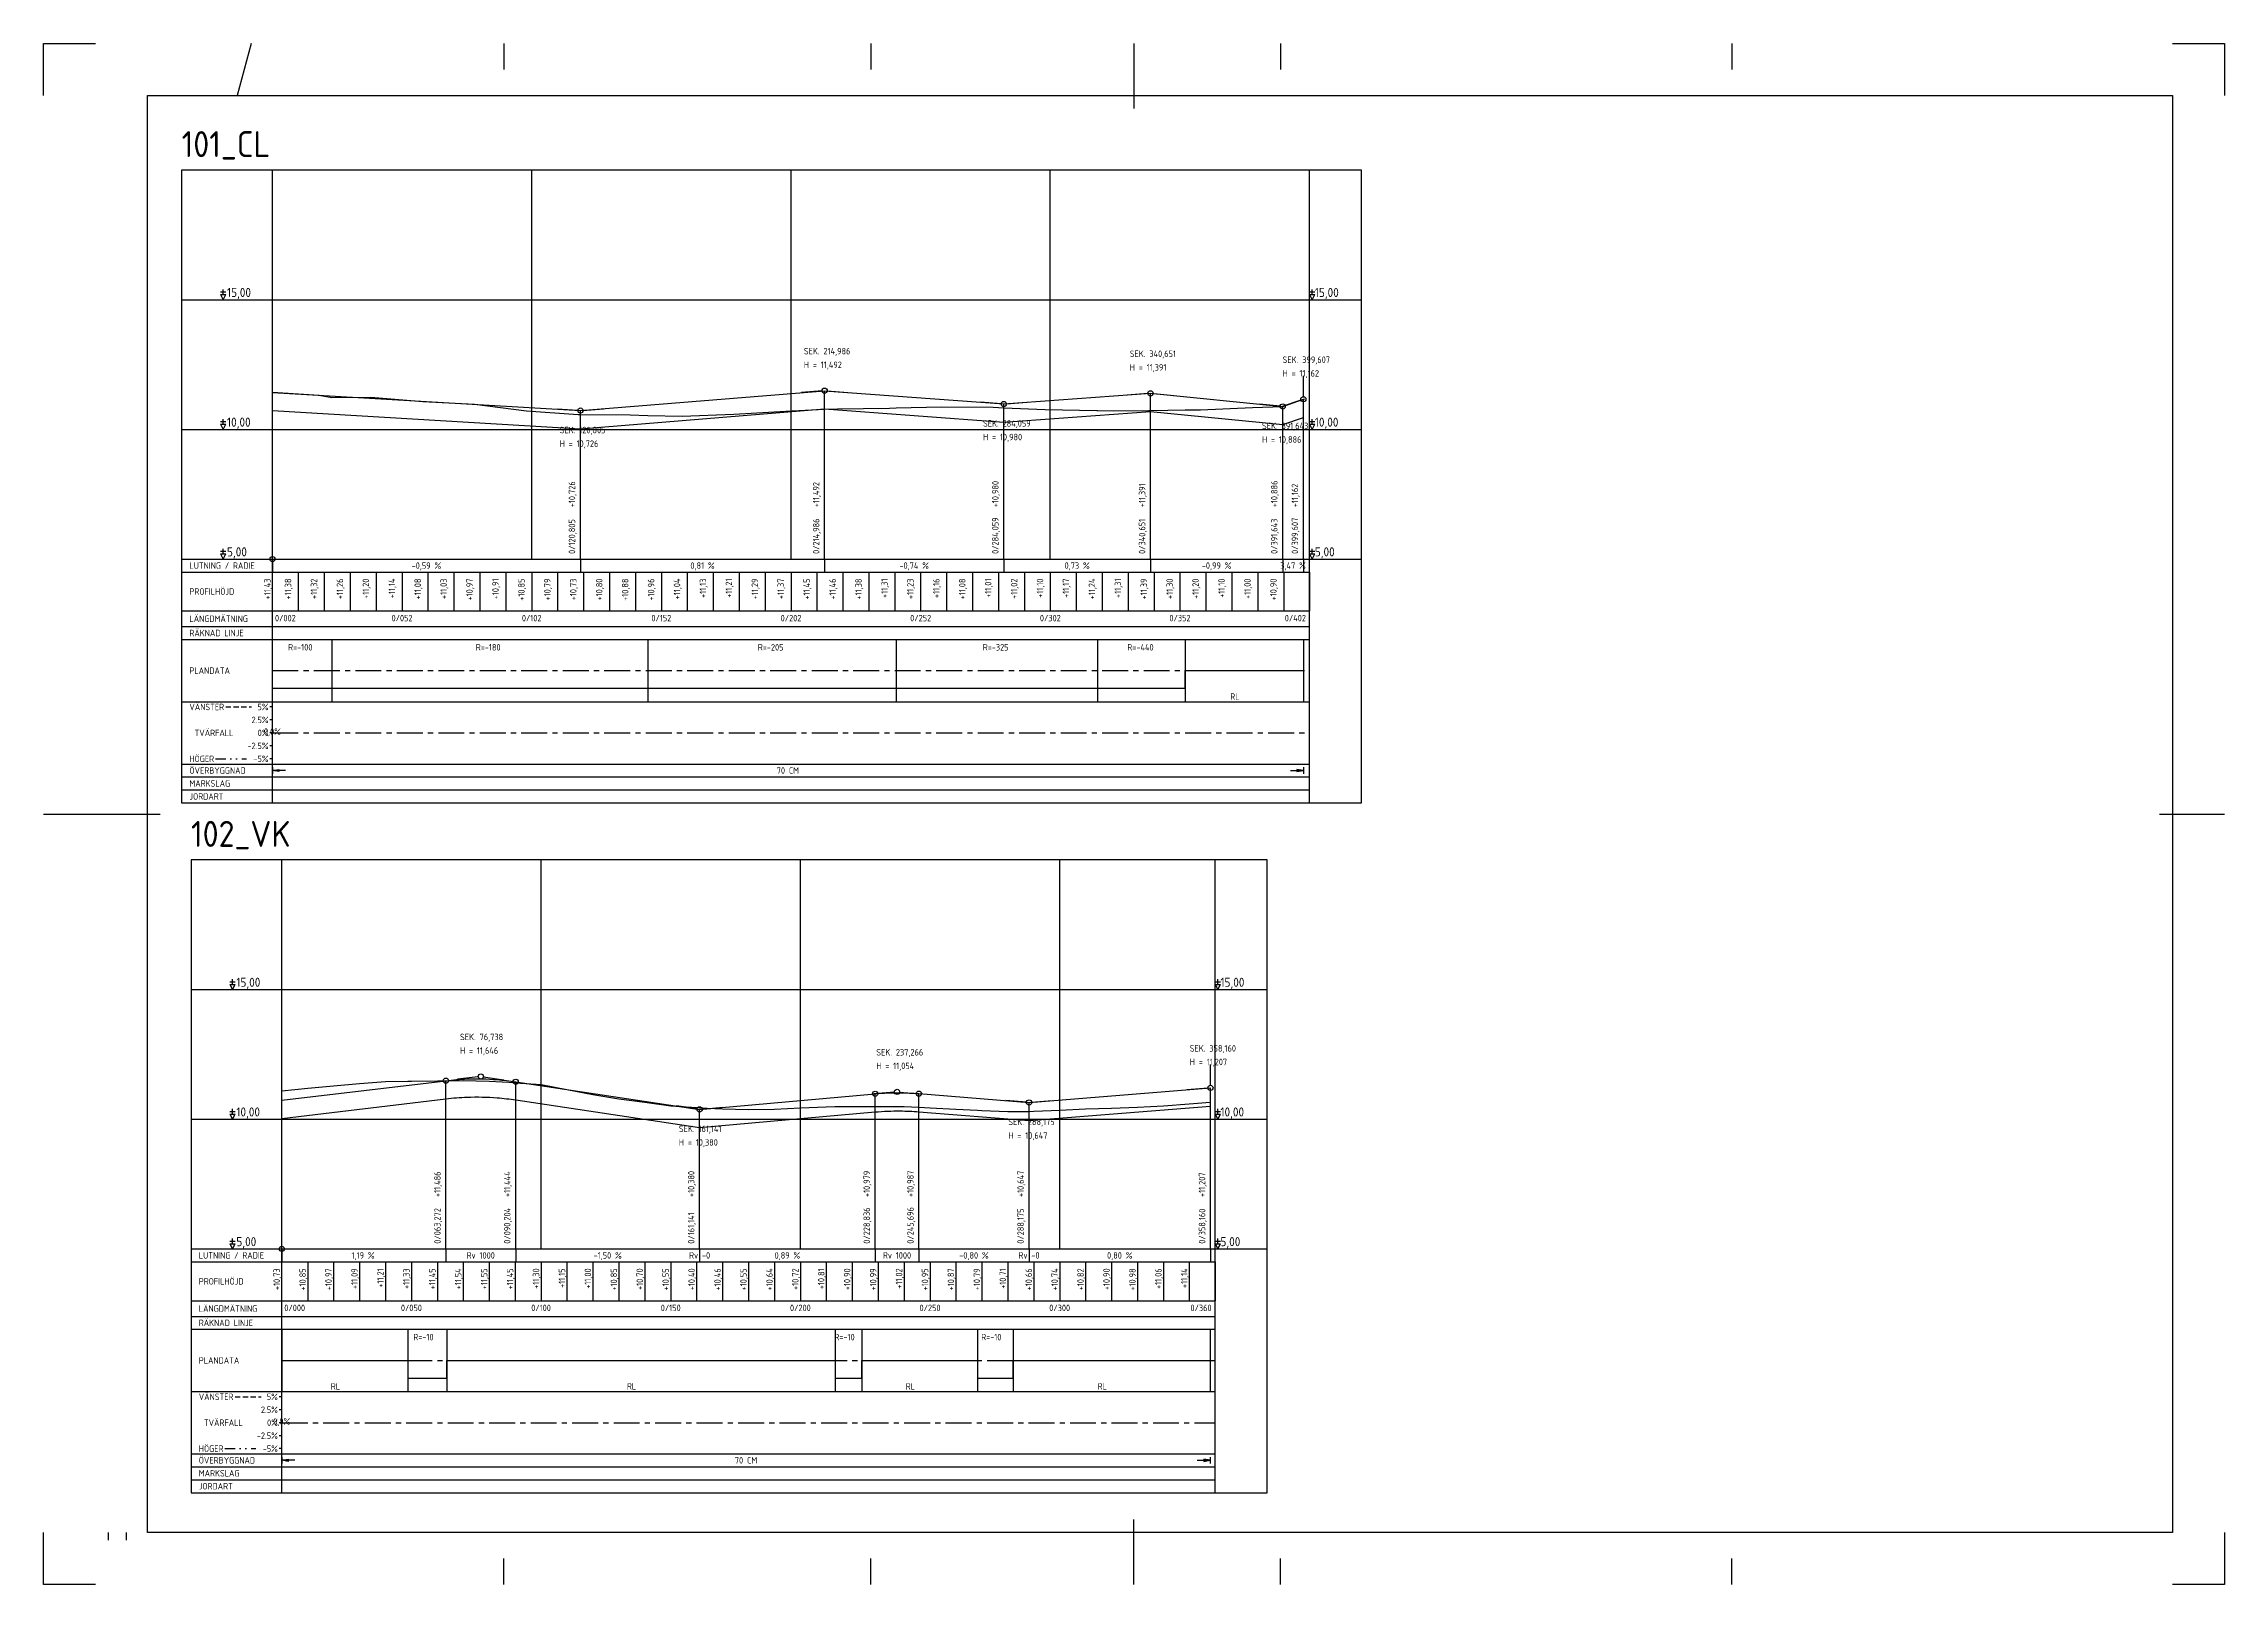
# Model space of a CAD drawing. Header units: metres. Extents: x 120487 to 121328, y 6148780 to 6150080.
# Drawn here: x 120487 to 121328, y 6149486 to 6150080 of the extents above; entities that cross this region are included whole.
import ezdxf
from ezdxf.enums import TextEntityAlignment as Align

# ---------------------------------------------------------------- set-up
doc = ezdxf.new("R2010")
doc.units = ezdxf.units.M
for name, pattern in [('CENTER', [16, 10, -2, 2, -2]), ('DASHED_2', [3, 2, -1]), ('DIVIDE', [10, 4, -2, 0, -2, 0, -2])]:
    doc.linetypes.add(name, pattern=pattern)
doc.layers.get('0').update_dxf_attribs({"linetype": 'CONTINUOUS'})
doc.layers.add('_NovapointLsNode', color=7, linetype='CONTINUOUS', plot=False)
for name, color, linetype in [('LP_Modell Overbygningstykkelse', 7, 'CONTINUOUS'), ('M-36-Formular', 1, 'CONTINUOUS'), ('M-36-Formular_CL', 1, 'CENTER'), ('M-36-Formular_Linje', 3, 'CONTINUOUS'), ('M-36-Formular_Text', 1, 'CONTINUOUS'), ('M-36-Mark', 9, 'CONTINUOUS'), ('M-36-Plandata_CL', 3, 'CONTINUOUS'), ('M-36-Ram', 7, 'CONTINUOUS'), ('M-36-Skevning_H', 3, 'DIVIDE'), ('M-36-Skevning_Text', 1, 'CONTINUOUS'), ('M-36-Skevning_V', 1, 'DASHED_2'), ('M-36-text', 1, 'CONTINUOUS'), ('M-36-TP_cirkel', 3, 'CONTINUOUS'), ('M-36-TP_linje', 3, 'CONTINUOUS'), ('M-36-TP_text', 1, 'CONTINUOUS'), ('M-36-Vertikalgeometri', 6, 'CONTINUOUS'), ('M-36-VSP_cirkel', 3, 'CONTINUOUS'), ('M-36-VSP_linje', 3, 'CONTINUOUS'), ('M-36-VSP_text', 1, 'CONTINUOUS')]:
    doc.layers.add(name, color=color, linetype=linetype)
doc.styles.add('ISO100', font='ISO100', dxfattribs={"height": 10})
doc.styles.add('P_ISO_25', font='iso.shx', dxfattribs={"height": 4})

msp = doc.modelspace()

# ---------------------------------------------------------------- texts
at = {"layer": 'M-36-Formular_Text', "style": 'P_ISO_25'}
for s, p in [('15,00', (120557.23, 6149981.36)), ('15,00', (120976.73, 6149981.36)), ('10,00', (120557.23, 6149931.36)), ('10,00', (120976.73, 6149931.36)), ('5,00', (120557.23, 6149881.36)), ('5,00', (120976.73, 6149881.36)), ('15,00', (120560.84, 6149715.42)), ('15,00', (120940.34, 6149715.42)), ('10,00', (120560.84, 6149665.42)), ('10,00', (120940.34, 6149665.42)), ('5,00', (120560.84, 6149615.42)), ('5,00', (120940.34, 6149615.42))]:
    msp.add_text(s, height=3.5, dxfattribs=at).set_placement(p, align=Align.BOTTOM_LEFT)
for s, p in [('LUTNING / RADIE', (120542.73, 6149878.86)), ('RÄKNAD LINJE', (120542.73, 6149852.86)), ('PLANDATA', (120542.73, 6149838.36)), ('VÄNSTER', (120542.73, 6149824.36)), ('TVÄRFALL', (120544.73, 6149814.36)), ('HÖGER', (120542.73, 6149804.36)), ('ÖVERBYGGNAD', (120542.73, 6149799.86)), ('MARKSLAG', (120542.73, 6149794.86)), ('JORDART', (120542.73, 6149789.86)), ('LUTNING / RADIE', (120546.34, 6149612.92)), ('RÄKNAD LINJE', (120546.34, 6149586.92)), ('PLANDATA', (120546.34, 6149572.42)), ('VÄNSTER', (120546.34, 6149558.42)), ('TVÄRFALL', (120548.34, 6149548.42)), ('HÖGER', (120546.34, 6149538.42)), ('ÖVERBYGGNAD', (120546.34, 6149533.92)), ('MARKSLAG', (120546.34, 6149528.92)), ('JORDART', (120546.34, 6149523.92))]:
    msp.add_text(s, height=2.5, dxfattribs=at).set_placement(p, align=Align.MIDDLE_LEFT)
for s, p in [('5%', (120573.23, 6149824.36)), ('2.5%', (120573.23, 6149819.36)), ('0%', (120573.23, 6149814.36)), ('-2.5%', (120573.23, 6149809.36)), ('-5%', (120573.23, 6149804.36)), ('2.5%', (120576.84, 6149553.42)), ('5%', (120576.84, 6149558.42)), ('-2.5%', (120576.84, 6149543.42)), ('0%', (120576.84, 6149548.42)), ('-5%', (120576.84, 6149538.42))]:
    msp.add_text(s, height=2.5, dxfattribs=at).set_placement(p, align=Align.MIDDLE_RIGHT)
at = {"layer": 'M-36-Ram', "style": 'ISO100'}
for s, p in [('101_CL', (120539.73, 6150041.36)), ('102_VK', (120543.34, 6149775.42))]:
    msp.add_text(s, height=10, dxfattribs=at).set_placement(p, align=Align.MIDDLE_LEFT)
at = {"layer": 'M-36-Skevning_Text', "style": 'P_ISO_25'}
for p in [(120574.73, 6149814.86), (120574.73, 6149814.86), (120578.34, 6149548.92), (120578.34, 6149548.92)]:
    msp.add_text('0,0%', height=2.5, dxfattribs=at).set_placement(p, align=Align.MIDDLE_CENTER)
at = {"layer": 'M-36-text', "style": 'P_ISO_25'}
for s, p in [('-0,59 %', (120634.12, 6149878.86)), ('0,81 %', (120740.6, 6149878.86)), ('-0,74 %', (120822.23, 6149878.86)), ('0,73 %', (120885.06, 6149878.86)), ('-0,99 %', (120938.85, 6149878.86)), ('3,47 %', (120968.33, 6149878.86)), ('70 CM', (120773.52, 6149799.86)), ('1,19 %', (120609.7, 6149612.92)), ('Rv 1000', (120655.08, 6149612.92)), ('-1,50 %', (120704.02, 6149612.92)), ('Rv -0', (120739.49, 6149612.92)), ('0,89 %', (120773.33, 6149612.92)), ('Rv 1000', (120815.61, 6149612.92)), ('-0,80 %', (120845.28, 6149612.92)), ('Rv -0', (120866.52, 6149612.92)), ('0,80 %', (120901.51, 6149612.92)), ('70 CM', (120757.37, 6149533.92))]:
    msp.add_text(s, height=2.5, dxfattribs=at).set_placement(p, align=Align.MIDDLE_CENTER)
for s, p in [('+11,43', (120574.03, 6149873.86)), ('+11,38', (120582.01, 6149873.86)), ('+11,32', (120592.01, 6149873.86)), ('+11,26', (120602.01, 6149873.86)), ('+11,20', (120612.01, 6149873.86)), ('+11,14', (120622.01, 6149873.86)), ('+11,08', (120632.01, 6149873.86)), ('+11,03', (120642.01, 6149873.86)), ('+10,97', (120652.01, 6149873.86)), ('+10,91', (120662.01, 6149873.86)), ('+10,85', (120672.01, 6149873.86)), ('+10,79', (120682.01, 6149873.86)), ('+10,73', (120692.01, 6149873.86)), ('+10,80', (120702.01, 6149873.86)), ('+10,88', (120712.01, 6149873.86)), ('+10,96', (120722.01, 6149873.86)), ('+11,04', (120732.01, 6149873.86)), ('+11,13', (120742.01, 6149873.86)), ('+11,21', (120752.01, 6149873.86)), ('+11,29', (120762.01, 6149873.86)), ('+11,37', (120772.01, 6149873.86)), ('+11,45', (120782.01, 6149873.86)), ('+11,46', (120792.01, 6149873.86)), ('+11,38', (120802.01, 6149873.86)), ('+11,31', (120812.01, 6149873.86)), ('+11,23', (120822.01, 6149873.86)), ('+11,16', (120832.01, 6149873.86)), ('+11,08', (120842.01, 6149873.86)), ('+11,01', (120852.01, 6149873.86)), ('+11,02', (120862.01, 6149873.86)), ('+11,10', (120872.01, 6149873.86)), ('+11,17', (120882.01, 6149873.86)), ('+11,24', (120892.01, 6149873.86)), ('+11,31', (120902.01, 6149873.86)), ('+11,39', (120912.01, 6149873.86)), ('+11,30', (120922.01, 6149873.86)), ('+11,20', (120932.01, 6149873.86)), ('+11,10', (120942.01, 6149873.86)), ('+11,00', (120952.01, 6149873.86)), ('+10,90', (120962.01, 6149873.86)), ('+10,73', (120577.64, 6149607.92)), ('+10,85', (120587.64, 6149607.92)), ('+10,97', (120597.64, 6149607.92)), ('+11,09', (120607.64, 6149607.92)), ('+11,21', (120617.64, 6149607.92)), ('+11,33', (120627.64, 6149607.92)), ('+11,45', (120637.64, 6149607.92)), ('+11,54', (120647.64, 6149607.92)), ('+11,55', (120657.64, 6149607.92)), ('+11,45', (120667.64, 6149607.92)), ('+11,30', (120677.64, 6149607.92)), ('+11,15', (120687.64, 6149607.92)), ('+11,00', (120697.64, 6149607.92)), ('+10,85', (120707.64, 6149607.92)), ('+10,70', (120717.64, 6149607.92)), ('+10,55', (120727.64, 6149607.92)), ('+10,40', (120737.64, 6149607.92)), ('+10,46', (120747.64, 6149607.92)), ('+10,55', (120757.64, 6149607.92)), ('+10,64', (120767.64, 6149607.92)), ('+10,72', (120777.64, 6149607.92)), ('+10,81', (120787.64, 6149607.92)), ('+10,90', (120797.64, 6149607.92)), ('+10,99', (120807.64, 6149607.92)), ('+11,02', (120817.64, 6149607.92)), ('+10,95', (120827.64, 6149607.92)), ('+10,87', (120837.64, 6149607.92)), ('+10,79', (120847.64, 6149607.92)), ('+10,71', (120857.64, 6149607.92)), ('+10,66', (120867.64, 6149607.92)), ('+10,74', (120877.64, 6149607.92)), ('+10,82', (120887.64, 6149607.92)), ('+10,90', (120897.64, 6149607.92)), ('+10,98', (120907.64, 6149607.92)), ('+11,06', (120917.64, 6149607.92)), ('+11,14', (120927.64, 6149607.92))]:
    msp.add_text(s, height=2.5, rotation=90.01167, dxfattribs=at).set_placement(p, align=Align.RIGHT)
for s, p in [('PROFILHÖJD', (120542.73, 6149868.86)), ('LÄNGDMÄTNING', (120542.73, 6149858.36)), ('PROFILHÖJD', (120546.34, 6149602.92)), ('LÄNGDMÄTNING', (120546.34, 6149592.42))]:
    msp.add_text(s, height=2.5, dxfattribs=at).set_placement(p, align=Align.MIDDLE_LEFT)
for s, p in [('0/002', (120579.73, 6149857.36)), ('0/052', (120624.73, 6149857.36)), ('0/102', (120674.73, 6149857.36)), ('0/152', (120724.73, 6149857.36)), ('0/202', (120774.73, 6149857.36)), ('0/252', (120824.73, 6149857.36)), ('0/302', (120874.73, 6149857.36)), ('0/352', (120924.73, 6149857.36)), ('0/402', (120969.23, 6149857.36)), ('0/000', (120583.34, 6149591.42)), ('0/050', (120628.34, 6149591.42)), ('0/100', (120678.34, 6149591.42)), ('0/150', (120728.34, 6149591.42)), ('0/200', (120778.34, 6149591.42)), ('0/250', (120828.34, 6149591.42)), ('0/300', (120878.34, 6149591.42)), ('0/360', (120932.84, 6149591.42))]:
    msp.add_text(s, height=2.5, dxfattribs=at).set_placement(p, align=Align.CENTER)
for s, p in [('R=-100', (120580.79, 6149846.11)), ('R=-180', (120653.17, 6149846.11)), ('R=-205', (120761.93, 6149846.11)), ('R=-325', (120848.67, 6149846.11)), ('R=-440', (120904.44, 6149846.11)), ('RL', (120944.12, 6149827.11)), ('R=-10', (120629.08, 6149580.17)), ('R=-10', (120791.47, 6149580.17)), ('R=-10', (120848.08, 6149580.17)), ('RL', (120597.24, 6149561.17)), ('RL', (120711.44, 6149561.17)), ('RL', (120818.95, 6149561.17)), ('RL', (120892.96, 6149561.17))]:
    msp.add_text(s, height=2.5, dxfattribs=at).set_placement(p)
at = {"layer": 'M-36-TP_text', "style": 'P_ISO_25'}
for s, p in [('+10,726', (120691.51, 6149901.36)), ('+11,492', (120785.69, 6149901.36)), ('+10,980', (120854.77, 6149901.36)), ('+11,391', (120911.36, 6149901.36)), ('+10,886', (120962.35, 6149901.36)), ('+11,162', (120970.31, 6149901.36)), ('0/284,059', (120854.77, 6149883.36)), ('0/399,607', (120970.31, 6149883.36)), ('0/120,805', (120691.51, 6149883.36)), ('0/214,986', (120785.69, 6149883.36)), ('0/340,651', (120911.36, 6149883.36)), ('0/391,643', (120962.35, 6149883.36)), ('+11,486', (120639.62, 6149635.42)), ('+11,444', (120666.55, 6149635.42)), ('+10,380', (120737.49, 6149635.42)), ('+10,380', (120737.49, 6149635.42)), ('+10,979', (120805.18, 6149635.42)), ('+10,987', (120822.04, 6149635.42)), ('+10,647', (120864.52, 6149635.42)), ('+10,647', (120864.52, 6149635.42)), ('+11,207', (120934.5, 6149635.42)), ('0/063,272', (120639.62, 6149617.42)), ('0/090,204', (120666.55, 6149617.42)), ('0/161,141', (120737.49, 6149617.42)), ('0/161,141', (120737.49, 6149617.42)), ('0/228,836', (120805.18, 6149617.42)), ('0/245,696', (120822.04, 6149617.42)), ('0/288,175', (120864.52, 6149617.42)), ('0/288,175', (120864.52, 6149617.42)), ('0/358,160', (120934.5, 6149617.42))]:
    msp.add_text(s, height=2.5, rotation=90.01167, dxfattribs=at).set_placement(p)
at = {"layer": 'M-36-VSP_text', "style": 'P_ISO_25'}
for s, p in [('SEK. 214,986', (120779.69, 6149960.29)), ('H = 11,492', (120779.69, 6149955.04)), ('SEK. 340,651', (120905.36, 6149959.28)), ('H = 11,391', (120905.36, 6149954.03)), ('SEK. 399,607', (120964.31, 6149956.98)), ('H = 11,162', (120964.31, 6149951.73)), ('SEK. 120,805', (120685.51, 6149929.87)), ('SEK. 284,059', (120848.77, 6149932.42)), ('SEK. 391,643', (120956.35, 6149931.47)), ('H = 10,726', (120685.51, 6149924.62)), ('H = 10,980', (120848.77, 6149927.17)), ('H = 10,886', (120956.35, 6149926.22)), ('SEK. 76,738', (120647.08, 6149695.89)), ('H = 11,646', (120647.08, 6149690.64)), ('SEK. 237,266', (120807.61, 6149689.97)), ('H = 11,054', (120807.61, 6149684.72)), ('SEK. 358,160', (120928.5, 6149691.49)), ('H = 11,207', (120928.5, 6149686.24)), ('SEK. 161,141', (120731.49, 6149660.47)), ('SEK. 288,175', (120858.52, 6149663.14)), ('H = 10,380', (120731.49, 6149655.22)), ('H = 10,647', (120858.52, 6149657.89))]:
    msp.add_text(s, height=2.5, dxfattribs=at).set_placement(p)

# ---------------------------------------------------------------- blocks, each defined once
blk = doc.blocks.new('_A1')
at = {"color": 1}
for p, q in [((0, 574), (0, 594)), ((0, 594), (20, 594)), ((821, 594), (841, 594)), ((841, 594), (841, 574)), ((0, 0), (0, 20)), ((25, 17), (25, 20)), ((32, 17), (32, 20)), ((841, 20), (841, 0)), ((20, 0), (0, 0)), ((841, 0), (821, 0))]:
    blk.add_line(p, q, dxfattribs=at)
at = {"color": 6}
for p, q in [((80, 594), (74.61, 574)), ((177.5, 594), (177.5, 584)), ((319, 594), (319, 584)), ((420.5, 594), (420.5, 569)), ((477, 594), (477, 584)), ((651, 594), (651, 584)), ((0, 297), (45, 297)), ((816, 297), (841, 297)), ((420.5, 0), (420.5, 25)), ((177.5, 0), (177.5, 10)), ((319, 0), (319, 10)), ((477, 0), (477, 10)), ((651, 0), (651, 10))]:
    blk.add_line(p, q, dxfattribs=at)
at = {"color": 7}
for p, q in [((40, 574), (821, 574)), ((40, 20), (40, 574)), ((821, 574), (821, 20)), ((821, 20), (40, 20))]:
    blk.add_line(p, q, dxfattribs=at)

# ---------------------------------------------------------------- linework, layer by layer
at = {"layer": '_NovapointLsNode'}
for centre in [(120574.73, 6149881.36), (120578.34, 6149615.42)]:
    msp.add_circle(centre, 1, dxfattribs=at)
at = {"layer": 'LP_Modell Overbygningstykkelse'}
for p, q in [((120574.73, 6149801.11), (120574.73, 6149798.61)), ((120972.31, 6149801.11), (120972.31, 6149798.61)), ((120578.34, 6149535.17), (120578.34, 6149532.67)), ((120936.4, 6149535.17), (120936.4, 6149532.67))]:
    msp.add_line(p, q, dxfattribs=at)
for points in [[(120579.73, 6149799.86), (120574.73, 6149799.86), (120577.23, 6149800.28), (120577.23, 6149799.45), (120574.73, 6149799.86)], [(120967.31, 6149799.86), (120972.31, 6149799.86), (120969.81, 6149800.28), (120969.81, 6149799.45), (120972.31, 6149799.86)], [(120583.34, 6149533.92), (120578.34, 6149533.92), (120580.84, 6149534.34), (120580.84, 6149533.51), (120578.34, 6149533.92)], [(120931.4, 6149533.92), (120936.4, 6149533.92), (120933.9, 6149534.34), (120933.9, 6149533.51), (120936.4, 6149533.92)]]:
    msp.add_lwpolyline(points, dxfattribs=at)
at = {"layer": 'M-36-Formular'}
for p, q in [((120574.73, 6149881.36), (120574.73, 6150031.36)), ((120574.73, 6149787.36), (120574.73, 6150031.36)), ((120674.73, 6149881.36), (120674.73, 6150031.36)), ((120774.73, 6149881.36), (120774.73, 6150031.36)), ((120874.73, 6149881.36), (120874.73, 6150031.36)), ((120974.73, 6149881.36), (120974.73, 6150031.36)), ((120974.73, 6149787.36), (120974.73, 6150031.36)), ((120539.73, 6149981.36), (120994.73, 6149981.36)), ((120539.73, 6149931.36), (120994.73, 6149931.36)), ((120539.73, 6149881.36), (120994.73, 6149881.36)), ((120574.73, 6149881.36), (120574.73, 6149876.36)), ((120693.51, 6149881.36), (120693.51, 6149876.36)), ((120693.51, 6149881.36), (120693.51, 6149876.36)), ((120787.69, 6149881.36), (120787.69, 6149876.36)), ((120787.69, 6149881.36), (120787.69, 6149876.36)), ((120856.77, 6149881.36), (120856.77, 6149876.36)), ((120856.77, 6149881.36), (120856.77, 6149876.36)), ((120913.36, 6149881.36), (120913.36, 6149876.36)), ((120913.36, 6149881.36), (120913.36, 6149876.36)), ((120964.35, 6149881.36), (120964.35, 6149876.36)), ((120964.35, 6149881.36), (120964.35, 6149876.36)), ((120972.31, 6149881.36), (120972.31, 6149876.36)), ((120539.73, 6149876.36), (120974.73, 6149876.36)), ((120584.73, 6149876.36), (120584.73, 6149861.36)), ((120594.73, 6149876.36), (120594.73, 6149861.36)), ((120604.73, 6149876.36), (120604.73, 6149861.36)), ((120614.73, 6149876.36), (120614.73, 6149861.36)), ((120624.73, 6149876.36), (120624.73, 6149861.36)), ((120634.73, 6149876.36), (120634.73, 6149861.36)), ((120644.73, 6149876.36), (120644.73, 6149861.36)), ((120654.73, 6149876.36), (120654.73, 6149861.36)), ((120664.73, 6149876.36), (120664.73, 6149861.36)), ((120674.73, 6149876.36), (120674.73, 6149861.36)), ((120684.73, 6149876.36), (120684.73, 6149861.36)), ((120694.73, 6149876.36), (120694.73, 6149861.36)), ((120704.73, 6149876.36), (120704.73, 6149861.36)), ((120714.73, 6149876.36), (120714.73, 6149861.36)), ((120724.73, 6149876.36), (120724.73, 6149861.36)), ((120734.73, 6149876.36), (120734.73, 6149861.36)), ((120744.73, 6149876.36), (120744.73, 6149861.36)), ((120754.73, 6149876.36), (120754.73, 6149861.36)), ((120764.73, 6149876.36), (120764.73, 6149861.36)), ((120774.73, 6149876.36), (120774.73, 6149861.36)), ((120784.73, 6149876.36), (120784.73, 6149861.36)), ((120794.73, 6149876.36), (120794.73, 6149861.36)), ((120804.73, 6149876.36), (120804.73, 6149861.36)), ((120814.73, 6149876.36), (120814.73, 6149861.36)), ((120824.73, 6149876.36), (120824.73, 6149861.36)), ((120834.73, 6149876.36), (120834.73, 6149861.36)), ((120844.73, 6149876.36), (120844.73, 6149861.36)), ((120854.73, 6149876.36), (120854.73, 6149861.36)), ((120864.73, 6149876.36), (120864.73, 6149861.36)), ((120874.73, 6149876.36), (120874.73, 6149861.36)), ((120884.73, 6149876.36), (120884.73, 6149861.36)), ((120894.73, 6149876.36), (120894.73, 6149861.36)), ((120904.73, 6149876.36), (120904.73, 6149861.36)), ((120914.73, 6149876.36), (120914.73, 6149861.36)), ((120924.73, 6149876.36), (120924.73, 6149861.36)), ((120934.73, 6149876.36), (120934.73, 6149861.36)), ((120944.73, 6149876.36), (120944.73, 6149861.36)), ((120954.73, 6149876.36), (120954.73, 6149861.36)), ((120964.73, 6149876.36), (120964.73, 6149861.36)), ((120974.73, 6149876.36), (120974.73, 6149861.36)), ((120539.73, 6149861.36), (120974.73, 6149861.36)), ((120539.73, 6149855.36), (120974.73, 6149855.36)), ((120539.73, 6149850.36), (120974.73, 6149850.36)), ((120539.73, 6149826.36), (120974.73, 6149826.36)), ((120539.73, 6149802.36), (120974.73, 6149802.36)), ((120539.73, 6149797.36), (120974.73, 6149797.36)), ((120539.73, 6149792.36), (120974.73, 6149792.36)), ((120578.34, 6149615.42), (120578.34, 6149765.42)), ((120578.34, 6149521.42), (120578.34, 6149765.42)), ((120678.34, 6149615.42), (120678.34, 6149765.42)), ((120778.34, 6149615.42), (120778.34, 6149765.42)), ((120878.34, 6149615.42), (120878.34, 6149765.42)), ((120938.34, 6149521.42), (120938.34, 6149765.42)), ((120543.34, 6149715.42), (120958.34, 6149715.42)), ((120543.34, 6149665.42), (120958.34, 6149665.42)), ((120543.34, 6149615.42), (120958.34, 6149615.42)), ((120578.34, 6149615.42), (120578.34, 6149610.42)), ((120641.62, 6149615.42), (120641.62, 6149610.42)), ((120641.62, 6149615.42), (120641.62, 6149610.42)), ((120668.55, 6149615.42), (120668.55, 6149610.42)), ((120668.55, 6149615.42), (120668.55, 6149610.42)), ((120739.49, 6149615.42), (120739.49, 6149610.42)), ((120739.49, 6149615.42), (120739.49, 6149610.42)), ((120739.49, 6149615.42), (120739.49, 6149610.42)), ((120739.49, 6149615.42), (120739.49, 6149610.42)), ((120807.18, 6149615.42), (120807.18, 6149610.42)), ((120807.18, 6149615.42), (120807.18, 6149610.42)), ((120824.04, 6149615.42), (120824.04, 6149610.42)), ((120824.04, 6149615.42), (120824.04, 6149610.42)), ((120866.52, 6149615.42), (120866.52, 6149610.42)), ((120866.52, 6149615.42), (120866.52, 6149610.42)), ((120866.52, 6149615.42), (120866.52, 6149610.42)), ((120866.52, 6149615.42), (120866.52, 6149610.42)), ((120936.5, 6149615.42), (120936.5, 6149610.42)), ((120543.34, 6149610.42), (120938.34, 6149610.42)), ((120588.34, 6149610.42), (120588.34, 6149595.42)), ((120598.34, 6149610.42), (120598.34, 6149595.42)), ((120608.34, 6149610.42), (120608.34, 6149595.42)), ((120618.34, 6149610.42), (120618.34, 6149595.42)), ((120628.34, 6149610.42), (120628.34, 6149595.42)), ((120638.34, 6149610.42), (120638.34, 6149595.42)), ((120648.34, 6149610.42), (120648.34, 6149595.42)), ((120658.34, 6149610.42), (120658.34, 6149595.42)), ((120668.34, 6149610.42), (120668.34, 6149595.42)), ((120678.34, 6149610.42), (120678.34, 6149595.42)), ((120688.34, 6149610.42), (120688.34, 6149595.42)), ((120698.34, 6149610.42), (120698.34, 6149595.42)), ((120708.34, 6149610.42), (120708.34, 6149595.42)), ((120718.34, 6149610.42), (120718.34, 6149595.42)), ((120728.34, 6149610.42), (120728.34, 6149595.42)), ((120738.34, 6149610.42), (120738.34, 6149595.42)), ((120748.34, 6149610.42), (120748.34, 6149595.42)), ((120758.34, 6149610.42), (120758.34, 6149595.42)), ((120768.34, 6149610.42), (120768.34, 6149595.42)), ((120778.34, 6149610.42), (120778.34, 6149595.42)), ((120788.34, 6149610.42), (120788.34, 6149595.42)), ((120798.34, 6149610.42), (120798.34, 6149595.42)), ((120808.34, 6149610.42), (120808.34, 6149595.42)), ((120818.34, 6149610.42), (120818.34, 6149595.42)), ((120828.34, 6149610.42), (120828.34, 6149595.42)), ((120838.34, 6149610.42), (120838.34, 6149595.42)), ((120848.34, 6149610.42), (120848.34, 6149595.42)), ((120858.34, 6149610.42), (120858.34, 6149595.42)), ((120868.34, 6149610.42), (120868.34, 6149595.42)), ((120878.34, 6149610.42), (120878.34, 6149595.42)), ((120888.34, 6149610.42), (120888.34, 6149595.42)), ((120898.34, 6149610.42), (120898.34, 6149595.42)), ((120908.34, 6149610.42), (120908.34, 6149595.42)), ((120918.34, 6149610.42), (120918.34, 6149595.42)), ((120928.34, 6149610.42), (120928.34, 6149595.42)), ((120938.34, 6149610.42), (120938.34, 6149595.42)), ((120543.34, 6149595.42), (120938.34, 6149595.42)), ((120543.34, 6149589.42), (120938.34, 6149589.42)), ((120543.34, 6149584.42), (120938.34, 6149584.42)), ((120543.34, 6149560.42), (120938.34, 6149560.42)), ((120543.34, 6149536.42), (120938.34, 6149536.42)), ((120543.34, 6149531.42), (120938.34, 6149531.42)), ((120543.34, 6149526.42), (120938.34, 6149526.42))]:
    msp.add_line(p, q, dxfattribs=at)
at = {"layer": 'M-36-Formular_CL'}
for p, q in [((120574.73, 6149838.36), (120974.73, 6149838.36)), ((120574.73, 6149824.36), (120573.73, 6149824.36)), ((120574.73, 6149819.36), (120573.73, 6149819.36)), ((120574.73, 6149814.36), (120573.73, 6149814.36)), ((120574.73, 6149814.36), (120974.73, 6149814.36)), ((120574.73, 6149809.36), (120573.73, 6149809.36)), ((120574.73, 6149804.36), (120573.73, 6149804.36)), ((120578.34, 6149572.42), (120938.34, 6149572.42)), ((120578.34, 6149558.42), (120577.34, 6149558.42)), ((120578.34, 6149553.42), (120577.34, 6149553.42)), ((120578.34, 6149548.42), (120577.34, 6149548.42)), ((120578.34, 6149543.42), (120577.34, 6149543.42)), ((120578.34, 6149548.42), (120938.34, 6149548.42)), ((120578.34, 6149538.42), (120577.34, 6149538.42))]:
    msp.add_line(p, q, dxfattribs=at)
at = {"layer": 'M-36-Formular_Linje'}
for p, q in [((120597.7, 6149850.36), (120597.7, 6149826.36)), ((120719.49, 6149850.36), (120719.49, 6149826.36)), ((120815.23, 6149850.36), (120815.23, 6149826.36)), ((120892.96, 6149850.36), (120892.96, 6149826.36)), ((120926.77, 6149850.36), (120926.77, 6149826.36)), ((120972.33, 6149850.36), (120972.33, 6149826.36)), ((120578.34, 6149584.42), (120578.34, 6149560.42)), ((120626.98, 6149584.42), (120626.98, 6149560.42)), ((120642.03, 6149584.42), (120642.03, 6149560.42)), ((120791.7, 6149584.42), (120791.7, 6149560.42)), ((120802.1, 6149584.42), (120802.1, 6149560.42)), ((120846.66, 6149584.42), (120846.66, 6149560.42)), ((120860.35, 6149584.42), (120860.35, 6149560.42)), ((120936.41, 6149584.42), (120936.41, 6149560.42))]:
    msp.add_line(p, q, dxfattribs=at)
at = {"layer": 'M-36-Formular_Text'}
for p, q in [((120554.73, 6149984.36), (120556.73, 6149984.36)), ((120554.73, 6149983.36), (120556.73, 6149983.36)), ((120554.73, 6149983.36), (120555.73, 6149981.36)), ((120555.73, 6149983.36), (120555.73, 6149985.36)), ((120555.73, 6149981.36), (120556.73, 6149983.36)), ((120974.73, 6149984.36), (120976.73, 6149984.36)), ((120974.73, 6149983.36), (120976.73, 6149983.36)), ((120974.73, 6149983.36), (120975.73, 6149981.36)), ((120975.73, 6149983.36), (120975.73, 6149985.36)), ((120975.73, 6149981.36), (120976.73, 6149983.36)), ((120554.73, 6149934.36), (120556.73, 6149934.36)), ((120554.73, 6149933.36), (120556.73, 6149933.36)), ((120554.73, 6149933.36), (120555.73, 6149931.36)), ((120555.73, 6149933.36), (120555.73, 6149935.36)), ((120555.73, 6149931.36), (120556.73, 6149933.36)), ((120974.73, 6149934.36), (120976.73, 6149934.36)), ((120974.73, 6149933.36), (120976.73, 6149933.36)), ((120974.73, 6149933.36), (120975.73, 6149931.36)), ((120975.73, 6149933.36), (120975.73, 6149935.36)), ((120975.73, 6149931.36), (120976.73, 6149933.36)), ((120554.73, 6149884.36), (120556.73, 6149884.36)), ((120554.73, 6149883.36), (120556.73, 6149883.36)), ((120554.73, 6149883.36), (120555.73, 6149881.36)), ((120555.73, 6149883.36), (120555.73, 6149885.36)), ((120555.73, 6149881.36), (120556.73, 6149883.36)), ((120974.73, 6149884.36), (120976.73, 6149884.36)), ((120974.73, 6149883.36), (120976.73, 6149883.36)), ((120974.73, 6149883.36), (120975.73, 6149881.36)), ((120975.73, 6149883.36), (120975.73, 6149885.36)), ((120975.73, 6149881.36), (120976.73, 6149883.36)), ((120558.34, 6149718.42), (120560.34, 6149718.42)), ((120558.34, 6149717.42), (120560.34, 6149717.42)), ((120558.34, 6149717.42), (120559.34, 6149715.42)), ((120559.34, 6149717.42), (120559.34, 6149719.42)), ((120559.34, 6149715.42), (120560.34, 6149717.42)), ((120938.34, 6149718.42), (120940.34, 6149718.42)), ((120938.34, 6149717.42), (120940.34, 6149717.42)), ((120938.34, 6149717.42), (120939.34, 6149715.42)), ((120939.34, 6149717.42), (120939.34, 6149719.42)), ((120939.34, 6149715.42), (120940.34, 6149717.42)), ((120558.34, 6149668.42), (120560.34, 6149668.42)), ((120558.34, 6149667.42), (120560.34, 6149667.42)), ((120558.34, 6149667.42), (120559.34, 6149665.42)), ((120559.34, 6149667.42), (120559.34, 6149669.42)), ((120559.34, 6149665.42), (120560.34, 6149667.42)), ((120938.34, 6149668.42), (120940.34, 6149668.42)), ((120938.34, 6149667.42), (120940.34, 6149667.42)), ((120938.34, 6149667.42), (120939.34, 6149665.42)), ((120939.34, 6149667.42), (120939.34, 6149669.42)), ((120939.34, 6149665.42), (120940.34, 6149667.42)), ((120559.34, 6149617.42), (120559.34, 6149619.42)), ((120939.34, 6149617.42), (120939.34, 6149619.42)), ((120558.34, 6149618.42), (120560.34, 6149618.42)), ((120558.34, 6149617.42), (120560.34, 6149617.42)), ((120558.34, 6149617.42), (120559.34, 6149615.42)), ((120559.34, 6149615.42), (120560.34, 6149617.42)), ((120938.34, 6149618.42), (120940.34, 6149618.42)), ((120938.34, 6149617.42), (120940.34, 6149617.42)), ((120938.34, 6149617.42), (120939.34, 6149615.42)), ((120939.34, 6149615.42), (120940.34, 6149617.42))]:
    msp.add_line(p, q, dxfattribs=at)
at = {"layer": 'M-36-Mark', "flags": 128}
for points in [[(120574.73, 6149945.68), (120592.71, 6149944.54), (120597.7, 6149943.62), (120612.71, 6149943.82), (120632.71, 6149942.1), (120652.71, 6149941.08), (120672.71, 6149938.56), (120692.71, 6149937.09), (120693.51, 6149937.09), (120712.71, 6149937.04), (120719.49, 6149936.71), (120732.71, 6149936.42), (120752.71, 6149937.23), (120772.71, 6149938.35), (120787.7, 6149939.17), (120792.71, 6149939.24), (120812.71, 6149939.58), (120815.23, 6149939.63), (120832.71, 6149940.05), (120852.71, 6149939.95), (120856.77, 6149939.7), (120872.71, 6149939), (120892.71, 6149938.67), (120892.96, 6149938.67), (120899.13, 6149938.57), (120912.71, 6149938.64), (120913.36, 6149938.66), (120926.77, 6149938.93), (120932.71, 6149938.96), (120952.71, 6149939.8), (120964.35, 6149940.15), (120972.31, 6149942.98)], [(120578.34, 6149676.42), (120588.34, 6149677.4), (120598.34, 6149678.27), (120608.34, 6149679.13), (120618.34, 6149679.98), (120626.97, 6149680.12), (120628.34, 6149680.13), (120638.34, 6149680.2), (120641.61, 6149680.24), (120642.02, 6149680.24), (120648.34, 6149680.32), (120658.34, 6149680.09), (120668.34, 6149679.52), (120668.54, 6149679.51), (120678.34, 6149678.85), (120688.34, 6149676.82), (120698.34, 6149674.99), (120708.34, 6149673.31), (120718.34, 6149671.95), (120728.34, 6149670.61), (120738.34, 6149669.88), (120739.48, 6149669.83), (120748.34, 6149669.46), (120758.34, 6149669.23), (120768.34, 6149669.29), (120778.34, 6149669.75), (120788.34, 6149670.22), (120791.69, 6149670.38), (120798.34, 6149670.38), (120802.09, 6149670.35), (120807.18, 6149670.32), (120808.34, 6149670.31), (120818.34, 6149670.26), (120824.04, 6149670.08), (120828.34, 6149669.86), (120838.34, 6149669.34), (120846.65, 6149668.9), (120848.34, 6149668.81), (120858.34, 6149668.41), (120860.35, 6149668.38), (120866.51, 6149668.41), (120866.52, 6149668.41), (120868.34, 6149668.49), (120878.34, 6149668.9), (120888.34, 6149669.42), (120898.34, 6149669.73), (120908.34, 6149670.05), (120918.34, 6149670.57), (120928.34, 6149671.35), (120936.4, 6149671.97)]]:
    msp.add_lwpolyline(points, dxfattribs=at)
at = {"layer": 'M-36-Plandata_CL'}
for points in [[(120574.73, 6149831.56), (120597.7, 6149831.56), (120597.7, 6149831.56), (120719.49, 6149831.56), (120719.49, 6149831.56), (120815.23, 6149831.56), (120815.23, 6149831.56), (120892.96, 6149831.56), (120892.96, 6149831.56), (120926.77, 6149831.56), (120926.77, 6149838.36), (120972.33, 6149838.36)], [(120578.34, 6149572.42), (120626.98, 6149572.42), (120626.98, 6149565.62), (120642.03, 6149565.62), (120642.03, 6149572.42), (120791.7, 6149572.42), (120791.7, 6149565.62), (120802.1, 6149565.62), (120802.1, 6149572.42), (120846.66, 6149572.42), (120846.66, 6149565.62), (120860.35, 6149565.62), (120860.35, 6149572.42), (120936.41, 6149572.42)]]:
    msp.add_lwpolyline(points, dxfattribs=at)
at = {"layer": 'M-36-Ram'}
for points in [[(120539.73, 6149787.36), (120994.73, 6149787.36), (120994.73, 6150031.36), (120539.73, 6150031.36)], [(120543.34, 6149521.42), (120958.34, 6149521.42), (120958.34, 6149765.42), (120543.34, 6149765.42)]]:
    msp.add_lwpolyline(points, close=True, dxfattribs=at)
at = {"layer": 'M-36-Skevning_H'}
for p, q in [((120552.73, 6149804.36), (120564.73, 6149804.36)), ((120556.34, 6149538.42), (120568.34, 6149538.42))]:
    msp.add_line(p, q, dxfattribs=at)
for points in [[(120574.73, 6149814.36), (120574.73, 6149814.36), (120575.06, 6149814.36), (120574.39, 6149814.36), (120574.73, 6149814.36)], [(120574.73, 6149814.36), (120574.73, 6149814.36)], [(120578.34, 6149548.42), (120578.34, 6149548.42), (120578.68, 6149548.42), (120578.01, 6149548.42), (120578.34, 6149548.42)], [(120578.34, 6149548.42), (120578.34, 6149548.42)]]:
    msp.add_lwpolyline(points, dxfattribs=at)
at = {"layer": 'M-36-Skevning_V'}
for p, q in [((120556.73, 6149824.36), (120566.73, 6149824.36)), ((120560.34, 6149558.42), (120570.34, 6149558.42))]:
    msp.add_line(p, q, dxfattribs=at)
for points in [[(120574.73, 6149814.36), (120574.73, 6149814.36), (120575.06, 6149814.36), (120574.39, 6149814.36), (120574.73, 6149814.36)], [(120574.73, 6149814.36), (120574.73, 6149814.36)], [(120578.34, 6149548.42), (120578.34, 6149548.42), (120578.68, 6149548.42), (120578.01, 6149548.42), (120578.34, 6149548.42)], [(120578.34, 6149548.42), (120578.34, 6149548.42)]]:
    msp.add_lwpolyline(points, dxfattribs=at)
at = {"layer": 'M-36-TP_cirkel'}
for centre in [(120787.69, 6149946.29), (120693.51, 6149938.62), (120856.77, 6149941.17), (120913.36, 6149945.28), (120964.35, 6149940.22), (120972.31, 6149942.98), (120641.62, 6149680.28), (120668.55, 6149679.87), (120936.5, 6149677.49), (120739.49, 6149669.22), (120739.49, 6149669.22), (120807.18, 6149675.22), (120824.04, 6149675.29), (120866.52, 6149671.89), (120866.52, 6149671.89)]:
    msp.add_circle(centre, 1, dxfattribs=at)
at = {"layer": 'M-36-TP_linje'}
for p, q in [((120787.69, 6149881.36), (120787.69, 6149946.29)), ((120856.77, 6149881.36), (120856.77, 6149941.17)), ((120913.36, 6149881.36), (120913.36, 6149945.28)), ((120964.35, 6149881.36), (120964.35, 6149940.22)), ((120972.31, 6149881.36), (120972.31, 6149942.98)), ((120693.51, 6149881.36), (120693.51, 6149938.62)), ((120641.62, 6149615.42), (120641.62, 6149680.28)), ((120668.55, 6149615.42), (120668.55, 6149679.87)), ((120807.18, 6149615.42), (120807.18, 6149675.22)), ((120824.04, 6149615.42), (120824.04, 6149675.29)), ((120866.52, 6149615.42), (120866.52, 6149671.89)), ((120866.52, 6149615.42), (120866.52, 6149671.89)), ((120936.5, 6149615.42), (120936.5, 6149677.49)), ((120739.49, 6149615.42), (120739.49, 6149669.22)), ((120739.49, 6149615.42), (120739.49, 6149669.22))]:
    msp.add_line(p, q, dxfattribs=at)
at = {"layer": 'M-36-Vertikalgeometri'}
for points in [[(120574.73, 6149945.62), (120693.51, 6149938.62), (120787.69, 6149946.29), (120856.77, 6149941.17), (120913.36, 6149945.28), (120964.35, 6149940.22), (120972.31, 6149942.98)], [(120574.73, 6149938.62), (120693.51, 6149931.62), (120787.69, 6149939.29), (120856.77, 6149934.17), (120913.36, 6149938.28), (120964.35, 6149933.22), (120972.31, 6149935.98)]]:
    msp.add_lwpolyline(points, dxfattribs=at)
for points in [[(120578.34, 6149672.74), (120641.62, 6149680.28, -0.020427), (120649.86, 6149680.93, -0.028837), (120661.4, 6149680.68, -0.017523), (120668.55, 6149679.87), (120739.49, 6149669.22), (120739.49, 6149669.22), (120807.18, 6149675.22, -0.024029), (120816.81, 6149675.61, -0.018014), (120824.04, 6149675.29), (120866.52, 6149671.89), (120866.52, 6149671.89), (120936.5, 6149677.49)], [(120578.34, 6149665.74), (120641.62, 6149673.28, -0.020427), (120649.86, 6149673.93, -0.028837), (120661.4, 6149673.68, -0.017523), (120668.55, 6149672.87), (120739.49, 6149662.22), (120739.49, 6149662.22), (120807.18, 6149668.22, -0.024029), (120816.81, 6149668.61, -0.018014), (120824.04, 6149668.29), (120866.52, 6149664.89), (120866.52, 6149664.89), (120936.5, 6149670.49)]]:
    msp.add_lwpolyline(points, format="xyb", dxfattribs=at)
at = {"layer": 'M-36-VSP_cirkel'}
for centre in [(120787.69, 6149946.29), (120693.51, 6149938.62), (120856.77, 6149941.17), (120913.36, 6149945.28), (120964.35, 6149940.22), (120972.31, 6149942.98), (120655.08, 6149681.89), (120936.5, 6149677.49), (120739.49, 6149669.22), (120815.61, 6149675.97), (120866.52, 6149671.89)]:
    msp.add_circle(centre, 1, dxfattribs=at)
at = {"layer": 'M-36-VSP_linje'}
for p, q in [((120972.31, 6149943.98), (120972.31, 6149951.98)), ((120692.51, 6149938.68), (120684.53, 6149939.15)), ((120694.51, 6149938.71), (120702.48, 6149939.35)), ((120786.7, 6149946.21), (120778.72, 6149945.56)), ((120788.69, 6149946.21), (120796.67, 6149945.62)), ((120855.77, 6149941.24), (120847.79, 6149941.83)), ((120857.76, 6149941.24), (120865.74, 6149941.82)), ((120912.36, 6149945.2), (120904.38, 6149944.62)), ((120914.35, 6149945.18), (120922.31, 6149944.39)), ((120963.35, 6149940.32), (120955.39, 6149941.11)), ((120971.37, 6149942.65), (120963.81, 6149940.03)), ((120965.29, 6149940.55), (120972.85, 6149943.17)), ((120936.5, 6149678.49), (120936.51, 6149686.49)), ((120654.09, 6149681.77), (120646.15, 6149680.82)), ((120656.07, 6149681.74), (120663.98, 6149680.55)), ((120738.5, 6149669.37), (120730.58, 6149670.56)), ((120740.48, 6149669.31), (120748.45, 6149670.01)), ((120814.61, 6149675.88), (120806.65, 6149675.17)), ((120816.61, 6149675.89), (120824.58, 6149675.25)), ((120865.52, 6149671.97), (120857.55, 6149672.61)), ((120867.52, 6149671.97), (120875.49, 6149672.61)), ((120935.51, 6149677.41), (120927.53, 6149676.77))]:
    msp.add_line(p, q, dxfattribs=at)

# ---------------------------------------------------------------- block references
msp.add_blockref('_A1', (120486.5, 6149486.09))

msp.set_redraw_order([(e.dxf.handle, doc.entitydb.next_handle()) for e in msp.query("TEXT MTEXT ATTDEF DIMENSION ARC_DIMENSION")])  # texts and dimensions are drawn at this point

doc.saveas('drawing.dxf')
